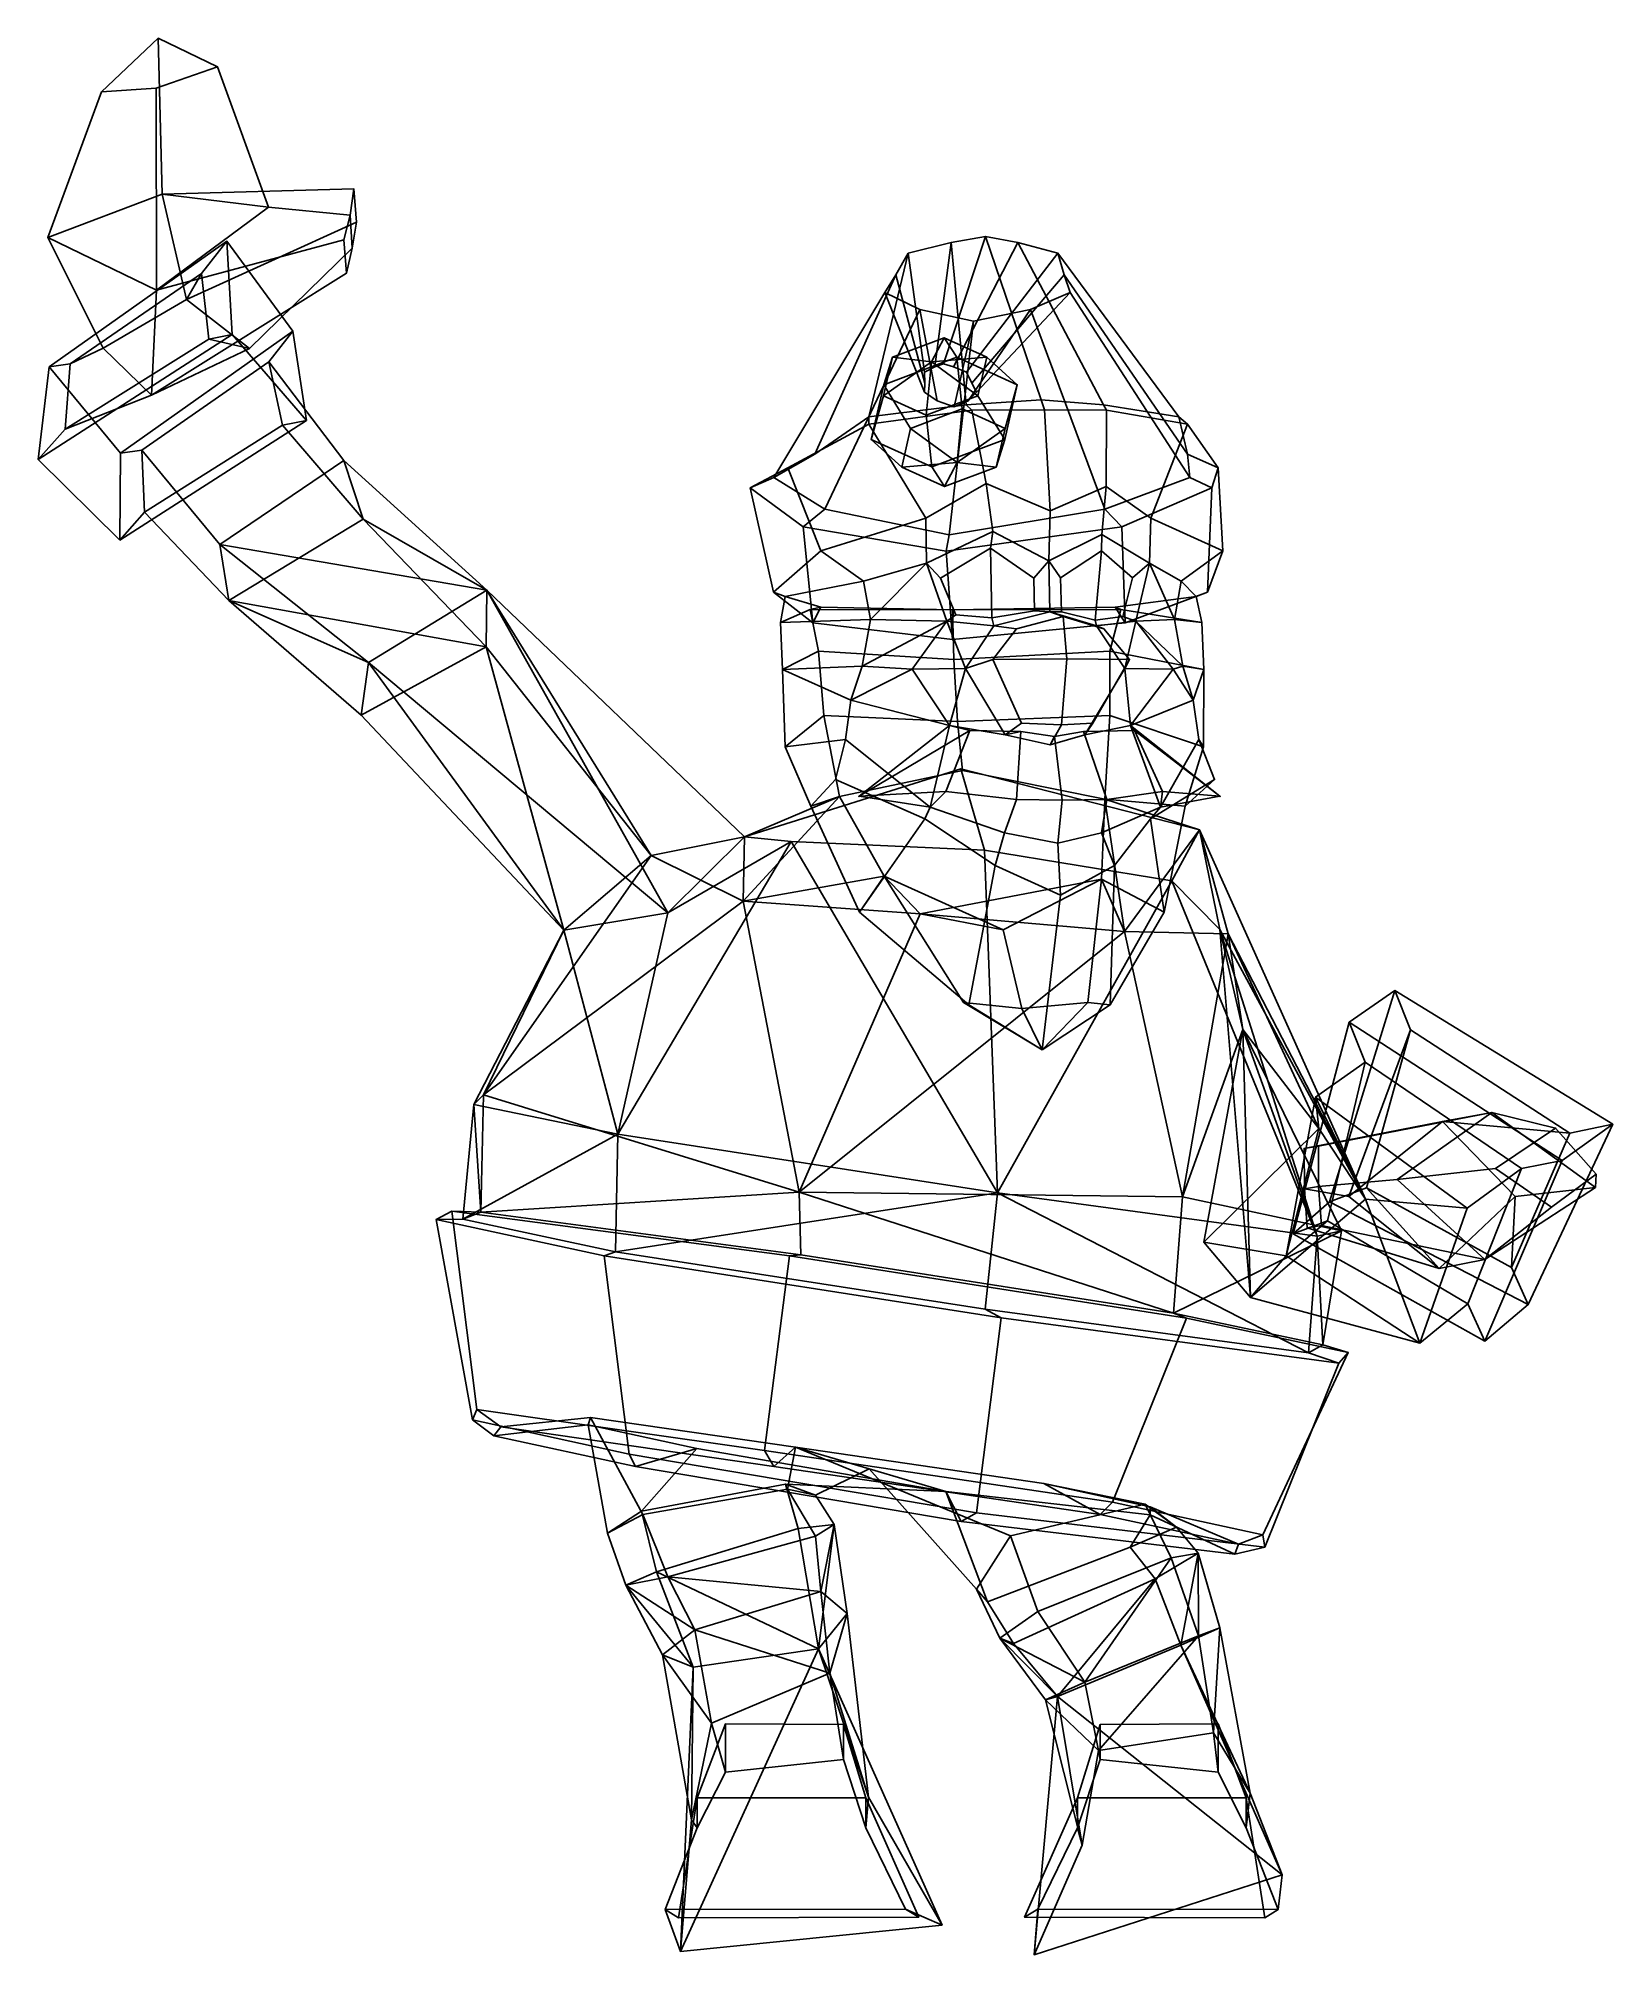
# Model space of a CAD drawing. Extents: x -263 to 177, y -163 to 372.
import ezdxf

# ---------------------------------------------------------------- set-up
doc = ezdxf.new("R2010")
doc.units = 0

msp = doc.modelspace()

# ---------------------------------------------------------------- linework, layer by layer
for p in [(-33.388672, 160.471985, 107.214066), (67.527252, 160.471985, 82.047745)]:
    msp.add_point(p)
for points in [[(-245.18425, 357.353241, 101.237091), (-229.356277, 372.354248, 101.223198), (-228.251633, 328.821533, 47.609097), (-260.25766, 316.669342, 59.750042)], [(-229.922287, 358.460968, 118.933006), (-212.74321, 364.397156, 112.312943), (-229.356277, 372.354248, 101.223198), (-245.18425, 357.353241, 101.237091)], [(-212.74321, 364.397156, 112.312943), (-198.51384, 325.145966, 76.846931), (-228.251633, 328.821533, 47.609097), (-229.356277, 372.354248, 101.223198)], [(-229.922287, 358.460968, 118.933006), (-229.836548, 302.001587, 79.295891), (-198.51384, 325.145966, 76.846931), (-212.74321, 364.397156, 112.312943)], [(-229.922287, 358.460968, 118.933006), (-245.18425, 357.353241, 101.237091), (-260.25766, 316.669342, 59.750042), (-229.836548, 302.001587, 79.295891)], [(-260.25766, 316.669342, 59.750042), (-228.251633, 328.821533, 47.609097), (-221.463547, 299.362, 21.639908), (-244.738007, 285.750641, 27.898394)], [(-174.642807, 330.26178, 72.799324), (-173.929916, 320.984955, 63.805187), (-221.463547, 299.362, 21.639908), (-228.251633, 328.821533, 47.609097)], [(-175.684143, 322.969055, 81.460823), (-174.642807, 330.26178, 72.799324), (-228.251633, 328.821533, 47.609097), (-198.51384, 325.145966, 76.846931)], [(-175.684143, 322.969055, 81.460823), (-175.093536, 313.684967, 72.438225), (-173.929916, 320.984955, 63.805187), (-174.642807, 330.26178, 72.799324)], [(-177.448853, 316.003571, 89.76796), (-175.684143, 322.969055, 81.460823), (-198.51384, 325.145966, 76.846931), (-229.836548, 302.001587, 79.295891)], [(-177.448853, 316.003571, 89.76796), (-176.745102, 306.698883, 80.744843), (-175.093536, 313.684967, 72.438225), (-175.684143, 322.969055, 81.460823)], [(-229.836548, 302.001587, 79.295891), (-260.25766, 316.669342, 59.750042), (-244.738007, 285.750641, 27.898394), (-231.238708, 272.643951, 49.65683)], [(-175.093536, 313.684967, 72.438225), (-203.835022, 285.682404, 45.667049), (-221.463547, 299.362, 21.639908), (-173.929916, 320.984955, 63.805187)], [(-9.80471, 281.397827, -11.134333), (-12.199112, 280.524445, -9.596231), (-7.645666, 315.250824, 37.093254), (1.93763, 316.97287, 35.737751)], [(-9.80471, 281.397827, -11.134333), (1.93763, 316.97287, 35.737751), (11.03523, 315.250824, 32.434631), (-6.968462, 280.524445, -10.900643)], [(17.50556, 271.301453, 98.04882), (1.93763, 316.97287, 35.737751), (-7.645666, 315.250824, 37.093254), (-3.463412, 269.942261, 95.744408)], [(17.50556, 271.301453, 98.04882), (34.937061, 269.942261, 86.168129), (11.03523, 315.250824, 32.434631), (1.93763, 316.97287, 35.737751)], [(-259.824036, 280.518188, -8.228194), (-210.159668, 315.624634, 4.630129), (-191.713943, 290.518433, -4.252376), (-239.866257, 256.363464, -18.963734)], [(-259.824036, 280.518188, -8.228194), (-253.947296, 281.389862, 1.49048), (-217.26088, 306.628967, 11.974685), (-210.159668, 315.624634, 4.630129)], [(-177.448853, 316.003571, 89.76796), (-229.836548, 302.001587, 79.295891), (-231.238708, 272.643951, 49.65683), (-176.745102, 306.698883, 80.744843)], [(-176.745102, 306.698883, 80.744843), (-231.238708, 272.643951, 49.65683), (-203.835022, 285.682404, 45.667049), (-175.093536, 313.684967, 72.438225)], [(-208.726822, 289.55307, 72.775101), (-210.159668, 315.624634, 4.630129), (-217.26088, 306.628967, 11.974685), (-215.237289, 288.234467, 62.856606)], [(-187.934174, 265.545959, 63.363029), (-191.713943, 290.518433, -4.252376), (-210.159668, 315.624634, 4.630129), (-208.726822, 289.55307, 72.775101)], [(-45.736557, 256.085602, 66.335136), (-30.612608, 266.528687, 89.619125), (-19.637625, 312.300079, 38.311394), (-23.093727, 306.222534, 35.522724)], [(-30.612608, 266.528687, 89.619125), (-3.463412, 269.942261, 95.744408), (-7.645666, 315.250824, 37.093254), (-19.637625, 312.300079, 38.311394)], [(-15.061793, 279.027924, -7.269947), (-15.009822, 275.945557, -3.961897), (-23.093727, 306.222534, 35.522724), (-19.637625, 312.300079, 38.311394)], [(-12.199112, 280.524445, -9.596231), (-15.061793, 279.027924, -7.269947), (-19.637625, 312.300079, 38.311394), (-7.645666, 315.250824, 37.093254)], [(-6.968462, 280.524445, -10.900643), (11.03523, 315.250824, 32.434631), (22.194944, 312.300079, 27.879232), (-3.348672, 279.027924, -10.190949)], [(-3.348672, 279.027924, -10.190949), (22.194944, 312.300079, 27.879232), (23.936901, 306.222534, 23.794275), (-1.841245, 275.945557, -7.24586)], [(56.030991, 266.528687, 68.012024), (22.194944, 312.300079, 27.879232), (11.03523, 315.250824, 32.434631), (34.937061, 269.942261, 86.168129)], [(58.450809, 256.085602, 40.352978), (23.936901, 306.222534, 23.794275), (22.194944, 312.300079, 27.879232), (56.030991, 266.528687, 68.012024)], [(-244.738007, 285.750641, 27.898394), (-221.463547, 299.362, 21.639908), (-217.26088, 306.628967, 11.974685), (-253.947296, 281.389862, 1.49048)], [(-203.835022, 285.682404, 45.667049), (-215.237289, 288.234467, 62.856606), (-217.26088, 306.628967, 11.974685), (-221.463547, 299.362, 21.639908)], [(-57.212605, 249.614624, 46.228851), (-45.736557, 256.085602, 66.335136), (-23.093727, 306.222534, 35.522724), (-26.16456, 301.320129, 33.343838)], [(-15.009822, 275.945557, -3.961897), (-15.047137, 273.459198, -1.273722), (-26.16456, 301.320129, 33.343838), (-23.093727, 306.222534, 35.522724)], [(-1.841245, 275.945557, -7.24586), (23.936901, 306.222534, 23.794275), (25.62504, 301.320129, 20.4286), (-0.546049, 273.459198, -4.889985)], [(59.142006, 249.614624, 17.21244), (25.62504, 301.320129, 20.4286), (23.936901, 306.222534, 23.794275), (58.450809, 256.085602, 40.352978)], [(-42.972145, 240.71524, 22.380215), (-57.212605, 249.614624, 46.228851), (-26.16456, 301.320129, 33.343838), (-16.441193, 296.527893, 28.040541)], [(-15.047137, 273.459198, -1.273722), (-11.520561, 271.028748, 0.4655), (-16.441193, 296.527893, 28.040541), (-26.16456, 301.320129, 33.343838)], [(-0.546049, 273.459198, -4.889985), (25.62504, 301.320129, 20.4286), (14.550047, 296.527893, 20.311979), (-2.843014, 271.028748, -1.698496)], [(35.370777, 240.71524, 2.843125), (14.550047, 296.527893, 20.311979), (25.62504, 301.320129, 20.4286), (59.142006, 249.614624, 17.21244)], [(-8.19264, 233.560791, -4.999901), (-42.972145, 240.71524, 22.380215), (-16.441193, 296.527893, 28.040541), (-1.400862, 293.299438, 22.350573)], [(-11.520561, 271.028748, 0.4655), (-6.767602, 269.391357, 1.04437), (-1.400862, 293.299438, 22.350573), (-16.441193, 296.527893, 28.040541)], [(-8.19264, 233.560791, -4.999901), (-1.400862, 293.299438, 22.350573), (14.550047, 296.527893, 20.311979), (35.370777, 240.71524, 2.843125)], [(-2.843014, 271.028748, -1.698496), (14.550047, 296.527893, 20.311979), (-1.400862, 293.299438, 22.350573), (-6.767602, 269.391357, 1.04437)], [(-240.136871, 232.049438, 38.926941), (-187.934174, 265.545959, 63.363029), (-208.726822, 289.55307, 72.775101), (-262.884613, 254.667297, 50.701054)], [(-262.884613, 254.667297, 50.701054), (-208.726822, 289.55307, 72.775101), (-215.237289, 288.234467, 62.856606), (-255.379745, 263.139465, 45.42609)], [(-239.866257, 256.363464, -18.963734), (-191.713943, 290.518433, -4.252376), (-198.448593, 281.940216, 2.825838), (-233.924896, 257.220764, -9.080538)], [(-187.934174, 265.545959, 63.363029), (-194.582413, 264.177185, 53.288216), (-198.448593, 281.940216, 2.825838), (-191.713943, 290.518433, -4.252376)], [(-231.238708, 272.643951, 49.65683), (-255.379745, 263.139465, 45.42609), (-215.237289, 288.234467, 62.856606), (-203.835022, 285.682404, 45.667049)], [(-231.238708, 272.643951, 49.65683), (-244.738007, 285.750641, 27.898394), (-253.947296, 281.389862, 1.49048), (-255.379745, 263.139465, 45.42609)], [(-6.062816, 283.208405, 3.829252), (-9.637711, 288.676086, -10.505943), (-24.083614, 283.254547, -12.191039), (-26.492426, 275.541229, 1.446181)], [(-9.637711, 288.676086, -10.505943), (-13.175321, 281.958191, -24.691628), (-24.083614, 283.254547, -12.191039)], [(-9.637711, 288.676086, -10.505943), (2.3254, 283.254547, -18.776886), (-13.175321, 281.958191, -24.691628)], [(-6.062816, 283.208405, 3.829252), (10.855554, 275.541199, -7.867606), (2.3254, 283.254547, -18.776886), (-9.637711, 288.676086, -10.505943)], [(-262.884613, 254.667297, 50.701054), (-255.379745, 263.139465, 45.42609), (-253.947296, 281.389862, 1.49048), (-259.824036, 280.518188, -8.228194)], [(-240.136871, 232.049438, 38.926941), (-262.884613, 254.667297, 50.701054), (-259.824036, 280.518188, -8.228194), (-239.866257, 256.363464, -18.963734)], [(-233.924896, 257.220764, -9.080538), (-198.448593, 281.940216, 2.825838), (-177.429367, 254.35498, -7.396336), (-212.088821, 230.862305, -20.609091)], [(-177.429367, 254.35498, -7.396336), (-198.448593, 281.940216, 2.825838), (-194.582413, 264.177185, 53.288216), (-172.05658, 237.940704, 42.853119)], [(-26.492426, 275.541229, 1.446181), (-24.083614, 283.254547, -12.191039), (-26.566439, 272.411499, -22.14707), (-30.003683, 260.206757, -12.633827)], [(-24.083614, 283.254547, -12.191039), (-13.175321, 281.958191, -24.691628), (-26.566439, 272.411499, -22.14707)], [(-13.175321, 281.958191, -24.691628), (-14.603369, 266.989899, -30.418045), (-26.566439, 272.411499, -22.14707)], [(-6.062816, 283.208405, 3.829252), (-26.492426, 275.541229, 1.446181), (-18.99066, 263.336517, 8.231518), (-4.544756, 268.758057, 9.916615)], [(-13.175321, 281.958191, -24.691628), (-0.157424, 272.411469, -28.732916), (-14.603369, 266.989899, -30.418045)], [(2.3254, 283.254547, -18.776886), (-0.157424, 272.411469, -28.732916), (-13.175321, 281.958191, -24.691628)], [(-6.062816, 283.208405, 3.829252), (-4.544756, 268.758057, 9.916615), (7.418353, 263.336517, 1.645673), (10.855554, 275.541199, -7.867606)], [(10.855554, 275.541199, -7.867606), (7.344296, 260.206726, -21.947615), (-0.157424, 272.411469, -28.732916), (2.3254, 283.254547, -18.776886)], [(-26.492426, 275.541229, 1.446181), (-30.003683, 260.206757, -12.633827), (-21.473484, 252.493469, -1.724514), (-18.99066, 263.336517, 8.231518)], [(10.855554, 275.541199, -7.867606), (7.418353, 263.336517, 1.645673), (4.935529, 252.493469, -8.310359), (7.344296, 260.206726, -21.947615)], [(-1.835022, 268.387634, 100.667923), (-3.463412, 269.942261, 95.744408), (-30.612608, 266.528687, 89.619125), (-30.622978, 264.515717, 94.711891)], [(2.174851, 247.90094, 107.007133), (-1.835022, 268.387634, 100.667923), (-30.622978, 264.515717, 94.711891), (-14.70822, 238.192017, 101.053299)], [(-26.566439, 272.411499, -22.14707), (-14.603369, 266.989899, -30.418045), (-13.085315, 252.539551, -24.330704), (-30.003683, 260.206757, -12.633827)], [(-4.544756, 268.758057, 9.916615), (-18.99066, 263.336517, 8.231518), (-5.972802, 253.789825, 4.190244)], [(-0.157424, 272.411469, -28.732916), (7.344296, 260.206726, -21.947615), (-13.085315, 252.539551, -24.330704), (-14.603369, 266.989899, -30.418045)], [(-4.544756, 268.758057, 9.916615), (-5.972802, 253.789825, 4.190244), (7.418353, 263.336517, 1.645673)], [(18.478662, 268.495728, 101.95092), (17.50556, 271.301453, 98.04882), (-3.463412, 269.942261, 95.744408), (-1.835022, 268.387634, 100.667923)], [(20.003149, 240.239014, 108.064049), (18.478662, 268.495728, 101.95092), (-1.835022, 268.387634, 100.667923), (2.174851, 247.90094, 107.007133)], [(18.478662, 268.495728, 101.95092), (35.811218, 268.387634, 91.279732), (34.937061, 269.942261, 86.168129), (17.50556, 271.301453, 98.04882)], [(20.003149, 240.239014, 108.064049), (35.683125, 247.114105, 98.837784), (35.811218, 268.387634, 91.279732), (18.478662, 268.495728, 101.95092)], [(35.811218, 268.387634, 91.279732), (58.431492, 264.515717, 72.503571), (56.030991, 266.528687, 68.012024), (34.937061, 269.942261, 86.168129)], [(35.683125, 247.114105, 98.837784), (48.204086, 238.192017, 85.364296), (58.431492, 264.515717, 72.503571), (35.811218, 268.387634, 91.279732)], [(-240.136871, 232.049438, 38.926941), (-233.180939, 239.894592, 34.055458), (-194.582413, 264.177185, 53.288216), (-187.934174, 265.545959, 63.363029)], [(-172.05658, 237.940704, 42.853119), (-194.582413, 264.177185, 53.288216), (-233.180939, 239.894592, 34.055458), (-209.610489, 215.213501, 21.982208)], [(-30.622978, 264.515717, 94.711891), (-30.612608, 266.528687, 89.619125), (-45.736557, 256.085602, 66.335136), (-53.314514, 252.264313, 70.244354)], [(-14.70822, 238.192017, 101.053299), (-30.622978, 264.515717, 94.711891), (-53.314514, 252.264313, 70.244354), (-44.120785, 229.107056, 90.385254)], [(-18.99066, 263.336517, 8.231518), (-21.473484, 252.493469, -1.724514), (-5.972802, 253.789825, 4.190244)], [(7.418353, 263.336517, 1.645673), (-5.972802, 253.789825, 4.190244), (4.935529, 252.493469, -8.310359)], [(48.204086, 238.192017, 85.364296), (68.317131, 229.107056, 62.345581), (66.977005, 252.264313, 40.246159), (58.431492, 264.515717, 72.503571)], [(58.431492, 264.515717, 72.503571), (66.977005, 252.264313, 40.246159), (58.450809, 256.085602, 40.352978), (56.030991, 266.528687, 68.012024)], [(-240.136871, 232.049438, 38.926941), (-239.866257, 256.363464, -18.963734), (-233.924896, 257.220764, -9.080538), (-233.180939, 239.894592, 34.055458)], [(-209.610489, 215.213501, 21.982208), (-233.180939, 239.894592, 34.055458), (-233.924896, 257.220764, -9.080538), (-212.088821, 230.862305, -20.609091)], [(-21.473484, 252.493469, -1.724514), (-30.003683, 260.206757, -12.633827), (-13.085315, 252.539551, -24.330704), (-9.510414, 247.071869, -9.995489)], [(4.935529, 252.493469, -8.310359), (-9.510414, 247.071869, -9.995489), (-13.085315, 252.539551, -24.330704), (7.344296, 260.206726, -21.947615)], [(-212.088821, 230.862305, -20.609091), (-177.429367, 254.35498, -7.396336), (-137.484528, 218.071228, -3.702628)], [(-172.05658, 237.940704, 42.853119), (-137.484528, 218.071228, -3.702628), (-177.429367, 254.35498, -7.396336)], [(-53.314514, 252.264313, 70.244354), (-45.736557, 256.085602, 66.335136), (-57.212605, 249.614624, 46.228851), (-63.820919, 246.690796, 46.817715)], [(-44.120785, 229.107056, 90.385254), (-53.314514, 252.264313, 70.244354), (-63.820919, 246.690796, 46.817715), (-57.280453, 217.551575, 56.516396)], [(-5.972802, 253.789825, 4.190244), (-21.473484, 252.493469, -1.724514), (-9.510414, 247.071869, -9.995489)], [(-5.972802, 253.789825, 4.190244), (-9.510414, 247.071869, -9.995489), (4.935529, 252.493469, -8.310359)], [(66.977005, 252.264313, 40.246159), (65.253006, 246.690796, 14.629371), (59.142006, 249.614624, 17.21244), (58.450809, 256.085602, 40.352978)], [(68.317131, 229.107056, 62.345581), (64.032494, 217.551575, 26.263481), (65.253006, 246.690796, 14.629371), (66.977005, 252.264313, 40.246159)], [(-63.820919, 246.690796, 46.817715), (-57.212605, 249.614624, 46.228851), (-42.972145, 240.71524, 22.380215), (-49.00988, 235.830505, 21.018049)], [(-57.280453, 217.551575, 56.516396), (-63.820919, 246.690796, 46.817715), (-49.00988, 235.830505, 21.018049), (-46.308605, 209.009125, 28.149864)], [(2.174851, 247.90094, 107.007133), (-14.70822, 238.192017, 101.053299), (-14.503233, 225.609436, 100.665596), (4.056001, 234.45285, 108.067436)], [(20.003149, 240.239014, 108.064049), (2.174851, 247.90094, 107.007133), (4.056001, 234.45285, 108.067436), (19.646332, 226.255371, 106.633232)], [(20.003149, 240.239014, 108.064049), (19.646332, 226.255371, 106.633232), (34.485229, 233.649536, 100.517334), (35.683125, 247.114105, 98.837784)], [(35.683125, 247.114105, 98.837784), (34.485229, 233.649536, 100.517334), (47.841045, 225.609436, 85.11824), (48.204086, 238.192017, 85.364296)], [(65.253006, 246.690796, 14.629371), (40.061897, 235.830505, -1.194594), (35.370777, 240.71524, 2.843125), (59.142006, 249.614624, 17.21244)], [(64.032494, 217.551575, 26.263481), (41.02573, 209.009125, 6.370504), (40.061897, 235.830505, -1.194594), (65.253006, 246.690796, 14.629371)], [(-209.610489, 215.213501, 21.982208), (-137.668274, 202.280579, 41.355206), (-172.05658, 237.940704, 42.853119)], [(-172.05658, 237.940704, 42.853119), (-137.668274, 202.280579, 41.355206), (-137.484528, 218.071228, -3.702628)], [(-49.00988, 235.830505, 21.018049), (-42.972145, 240.71524, 22.380215), (-8.19264, 233.560791, -4.999901), (-9.069425, 229.015076, -8.515769)], [(-46.308605, 209.009125, 28.149864), (-49.00988, 235.830505, 21.018049), (-9.069425, 229.015076, -8.515769), (-7.286927, 204.2901, -1.368023)], [(-32.148041, 220.572968, 88.118111), (-14.503233, 225.609436, 100.665596), (-14.70822, 238.192017, 101.053299), (-44.120785, 229.107056, 90.385254)], [(40.061897, 235.830505, -1.194594), (-9.069425, 229.015076, -8.515769), (-8.19264, 233.560791, -4.999901), (35.370777, 240.71524, 2.843125)], [(41.02573, 209.009125, 6.370504), (-7.286927, 204.2901, -1.368023), (-9.069425, 229.015076, -8.515769), (40.061897, 235.830505, -1.194594)], [(56.681808, 220.572968, 65.965797), (68.317131, 229.107056, 62.345581), (48.204086, 238.192017, 85.364296), (47.841045, 225.609436, 85.11824)], [(-212.088821, 230.862305, -20.609091), (-137.484528, 218.071228, -3.702628), (-170.575882, 197.851807, -13.64626)], [(-209.610489, 215.213501, 21.982208), (-212.088821, 230.862305, -20.609091), (-170.575882, 197.851807, -13.64626)], [(3.318318, 229.815613, 106.179115), (4.056001, 234.45285, 108.067436), (-14.503233, 225.609436, 100.665596), (-10.636322, 221.433167, 99.554977)], [(3.318318, 229.815613, 106.179115), (15.501484, 221.445984, 104.828766), (19.646332, 226.255371, 106.633232), (4.056001, 234.45285, 108.067436)], [(34.433105, 229.120178, 98.213531), (34.485229, 233.649536, 100.517334), (19.646332, 226.255371, 106.633232), (22.94179, 221.565491, 103.158974)], [(34.433105, 229.120178, 98.213531), (43.06863, 221.549164, 83.581749), (47.841045, 225.609436, 85.11824), (34.485229, 233.649536, 100.517334)], [(-44.120785, 229.107056, 90.385254), (-57.280453, 217.551575, 56.516396), (-54.058456, 216.361298, 55.775429), (-32.148041, 220.572968, 88.118111)], [(-30.156462, 209.940918, 87.951332), (-14.503233, 225.609436, 100.665596), (-32.148041, 220.572968, 88.118111)], [(-8.807247, 209.408081, 103.130615), (-14.503233, 225.609436, 100.665596), (-30.156462, 209.940918, 87.951332)], [(-6.29701, 211.247375, 101.469955), (-10.636322, 221.433167, 99.554977), (-14.503233, 225.609436, 100.665596), (-8.807247, 209.408081, 103.130615)], [(3.754848, 210.319946, 104.212753), (3.318318, 229.815613, 106.179115), (-10.636322, 221.433167, 99.554977), (-6.29701, 211.247375, 101.469955)], [(15.501484, 221.445984, 104.828766), (3.318318, 229.815613, 106.179115), (3.754848, 210.319946, 104.212753), (15.708835, 212.329895, 105.660233)], [(15.708835, 212.329895, 105.660233), (19.962803, 212.086945, 107.902267), (19.646332, 226.255371, 106.633232), (15.501484, 221.445984, 104.828766)], [(23.197191, 212.062347, 104.183121), (22.94179, 221.565491, 103.158974), (19.646332, 226.255371, 106.633232), (19.962803, 212.086945, 107.902267)], [(22.94179, 221.565491, 103.158974), (23.197191, 212.062347, 104.183121), (32.615253, 209.706665, 96.366936), (34.433105, 229.120178, 98.213531)], [(32.615253, 209.706665, 96.366936), (40.371902, 210.693939, 87.951904), (43.06863, 221.549164, 83.581749), (34.433105, 229.120178, 98.213531)], [(40.371902, 210.693939, 87.951904), (43.969513, 209.408081, 89.969193), (47.841045, 225.609436, 85.11824), (43.06863, 221.549164, 83.581749)], [(43.969513, 209.408081, 89.969193), (54.845127, 209.940918, 66.753716), (47.841045, 225.609436, 85.11824)], [(54.845127, 209.940918, 66.753716), (56.681808, 220.572968, 65.965797), (47.841045, 225.609436, 85.11824)], [(68.317131, 229.107056, 62.345581), (56.681808, 220.572968, 65.965797), (60.839859, 216.361298, 27.122187), (64.032494, 217.551575, 26.263481)], [(-32.148041, 220.572968, 88.118111), (-54.058456, 216.361298, 55.775429), (-55.322014, 209.074249, 56.925995), (-30.156462, 209.940918, 87.951332)], [(56.681808, 220.572968, 65.965797), (54.845127, 209.940918, 66.753716), (62.495705, 209.074249, 27.544712), (60.839859, 216.361298, 27.122187)], [(-209.610489, 215.213501, 21.982208), (-172.578049, 183.155792, 24.51845), (-137.668274, 202.280579, 41.355206)], [(-209.610489, 215.213501, 21.982208), (-170.575882, 197.851807, -13.64626), (-172.578049, 183.155792, 24.51845)], [(-86.838921, 127.860596, -38.132259), (-170.575882, 197.851807, -13.64626), (-137.484528, 218.071228, -3.702628)], [(-91.53688, 143.895203, 33.790123), (-137.484528, 218.071228, -3.702628), (-137.668274, 202.280579, 41.355206)], [(-91.53688, 143.895203, 33.790123), (-65.452103, 149.16333, 0.649219), (-137.484528, 218.071228, -3.702628)], [(-86.838921, 127.860596, -38.132259), (-137.484528, 218.071228, -3.702628), (-65.452103, 149.16333, 0.649219)], [(-57.280453, 217.551575, 56.516396), (-46.308605, 209.009125, 28.149864), (-44.093643, 213.319763, 26.343906), (-54.058456, 216.361298, 55.775429)], [(-55.322014, 209.074249, 56.925995), (-54.058456, 216.361298, 55.775429), (-44.093643, 213.319763, 26.343906), (-47.024086, 212.712036, 24.149418)], [(64.032494, 217.551575, 26.263481), (60.839859, 216.361298, 27.122187), (38.222134, 213.319763, 5.816069), (41.02573, 209.009125, 6.370504)], [(62.495705, 209.074249, 27.544712), (39.778984, 212.712036, 2.502543), (38.222134, 213.319763, 5.816069), (60.839859, 216.361298, 27.122187)], [(-54.811459, 195.883362, 59.06332), (-55.322014, 209.074249, 56.925995), (-47.024086, 212.712036, 24.149418), (-44.715935, 201.012878, 22.061478)], [(-30.156462, 209.940918, 87.951332), (-55.322014, 209.074249, 56.925995), (-54.811459, 195.883362, 59.06332), (-32.557827, 196.841553, 88.413231)], [(-47.024086, 212.712036, 24.149418), (-44.093643, 213.319763, 26.343906), (-7.070226, 212.601685, -0.499056), (-7.270838, 212.616791, -1.303502)], [(-44.715935, 201.012878, 22.061478), (-47.024086, 212.712036, 24.149418), (-7.270838, 212.616791, -1.303502), (-6.913044, 198.742645, 0.131241)], [(-46.308605, 209.009125, 28.149864), (-7.286927, 204.2901, -1.368023), (-7.070226, 212.601685, -0.499056), (-44.093643, 213.319763, 26.343906)], [(-32.557827, 196.841553, 88.413231), (-8.807247, 209.408081, 103.130615), (-30.156462, 209.940918, 87.951332)], [(-18.541981, 196.057251, 108.851311), (-8.807247, 209.408081, 103.130615), (-32.557827, 196.841553, 88.413231)], [(-18.541981, 196.057251, 108.851311), (-3.610833, 196.214844, 108.254929), (-8.807247, 209.408081, 103.130615)], [(3.754848, 210.319946, 104.212753), (-6.29701, 211.247375, 101.469955), (-8.807247, 209.408081, 103.130615), (4.318824, 208.135986, 106.338333)], [(-3.610833, 196.214844, 108.254929), (4.318824, 208.135986, 106.338333), (-8.807247, 209.408081, 103.130615)], [(41.02573, 209.009125, 6.370504), (38.222134, 213.319763, 5.816069), (-7.070226, 212.601685, -0.499056), (-7.286927, 204.2901, -1.368023)], [(39.778984, 212.712036, 2.502543), (-7.270838, 212.616791, -1.303502), (-7.070226, 212.601685, -0.499056), (38.222134, 213.319763, 5.816069)], [(36.760708, 201.012878, 1.742903), (-6.913044, 198.742645, 0.131241), (-7.270838, 212.616791, -1.303502), (39.778984, 212.712036, 2.502543)], [(3.754848, 210.319946, 104.212753), (4.318824, 208.135986, 106.338333), (19.962803, 212.086945, 107.902267), (15.708835, 212.329895, 105.660233)], [(24.699671, 198.909546, 125.829079), (23.696342, 210.720703, 121.805771), (10.598842, 207.281555, 121.452744), (4.025403, 198.718872, 124.338356)], [(23.696342, 210.720703, 121.805771), (19.962803, 212.086945, 107.902267), (4.318824, 208.135986, 106.338333), (10.598842, 207.281555, 121.452744)], [(23.696342, 210.720703, 121.805771), (35.094391, 207.281555, 115.34407), (33.04055, 208.135986, 99.175735), (19.962803, 212.086945, 107.902267)], [(32.615253, 209.706665, 96.366936), (23.197191, 212.062347, 104.183121), (19.962803, 212.086945, 107.902267), (33.04055, 208.135986, 99.175735)], [(24.699671, 198.909546, 125.829079), (42.253048, 198.718872, 114.805176), (35.094391, 207.281555, 115.34407), (23.696342, 210.720703, 121.805771)], [(32.615253, 209.706665, 96.366936), (33.04055, 208.135986, 99.175735), (43.969513, 209.408081, 89.969193), (40.371902, 210.693939, 87.951904)], [(40.94162, 196.214844, 97.144478), (43.969513, 209.408081, 89.969193), (33.04055, 208.135986, 99.175735)], [(63.048534, 195.883362, 29.671499), (36.760708, 201.012878, 1.742903), (39.778984, 212.712036, 2.502543), (62.495705, 209.074249, 27.544712)], [(54.404396, 196.057251, 90.660004), (43.969513, 209.408081, 89.969193), (40.94162, 196.214844, 97.144478)], [(57.18219, 196.841553, 66.033943), (54.845127, 209.940918, 66.753716), (43.969513, 209.408081, 89.969193)], [(54.404396, 196.057251, 90.660004), (57.18219, 196.841553, 66.033943), (43.969513, 209.408081, 89.969193)], [(54.845127, 209.940918, 66.753716), (57.18219, 196.841553, 66.033943), (63.048534, 195.883362, 29.671499), (62.495705, 209.074249, 27.544712)], [(4.025403, 198.718872, 124.338356), (10.598842, 207.281555, 121.452744), (4.318824, 208.135986, 106.338333), (-3.610833, 196.214844, 108.254929)], [(42.253048, 198.718872, 114.805176), (40.94162, 196.214844, 97.144478), (33.04055, 208.135986, 99.175735), (35.094391, 207.281555, 115.34407)], [(-172.578049, 183.155792, 24.51845), (-115.949776, 123.028656, -6.063503), (-137.668274, 202.280579, 41.355206)], [(-115.949776, 123.028656, -6.063503), (-91.53688, 143.895203, 33.790123), (-137.668274, 202.280579, 41.355206)], [(-54.05106, 174.331024, 60.309132), (-54.811459, 195.883362, 59.06332), (-44.715935, 201.012878, 22.061478), (-43.236362, 183.029297, 24.718382)], [(-43.236362, 183.029297, 24.718382), (-44.715935, 201.012878, 22.061478), (-6.913044, 198.742645, 0.131241), (-5.834979, 181.388794, 4.454241)], [(36.701958, 183.029297, 4.783432), (-5.834979, 181.388794, 4.454241), (-6.913044, 198.742645, 0.131241), (36.760708, 201.012878, 1.742903)], [(12.005591, 180.964172, 117.390015), (4.025403, 198.718872, 124.338356), (-3.610833, 196.214844, 108.254929), (7.485764, 177.627441, 105.25808)], [(23.240816, 180.449982, 119.979134), (24.699671, 198.909546, 125.829079), (4.025403, 198.718872, 124.338356), (12.005591, 180.964172, 117.390015)], [(23.240816, 180.449982, 119.979134), (31.944687, 180.964172, 112.417625), (42.253048, 198.718872, 114.805176), (24.699671, 198.909546, 125.829079)], [(31.944687, 180.964172, 112.417625), (29.737213, 177.627441, 99.70903), (40.94162, 196.214844, 97.144478), (42.253048, 198.718872, 114.805176)], [(62.962158, 174.331024, 31.128479), (36.701958, 183.029297, 4.783432), (36.760708, 201.012878, 1.742903), (63.048534, 195.883362, 29.671499)], [(-172.578049, 183.155792, 24.51845), (-170.575882, 197.851807, -13.64626), (-115.949776, 123.028656, -6.063503)], [(-115.949776, 123.028656, -6.063503), (-170.575882, 197.851807, -13.64626), (-86.838921, 127.860596, -38.132259)], [(-32.557827, 196.841553, 88.413231), (-54.811459, 195.883362, 59.06332), (-35.664295, 187.317444, 88.627792)], [(-37.175388, 176.387787, 89.204536), (-35.664295, 187.317444, 88.627792), (-54.811459, 195.883362, 59.06332), (-54.05106, 174.331024, 60.309132)], [(-35.664295, 187.317444, 88.627792), (-18.541981, 196.057251, 108.851311), (-32.557827, 196.841553, 88.413231)], [(-8.13597, 180.239563, 103.066124), (-18.541981, 196.057251, 108.851311), (-35.664295, 187.317444, 88.627792)], [(-8.13597, 180.239563, 103.066124), (-3.610833, 196.214844, 108.254929), (-18.541981, 196.057251, 108.851311)], [(7.485764, 177.627441, 105.25808), (-3.610833, 196.214844, 108.254929), (-8.13597, 180.239563, 103.066124)], [(29.737213, 177.627441, 99.70903), (42.500431, 180.239563, 90.438461), (40.94162, 196.214844, 97.144478)], [(42.500431, 180.239563, 90.438461), (54.404396, 196.057251, 90.660004), (40.94162, 196.214844, 97.144478)], [(42.500431, 180.239563, 90.438461), (60.025646, 187.317444, 64.764717), (54.404396, 196.057251, 90.660004)], [(60.025646, 187.317444, 64.764717), (57.18219, 196.841553, 66.033943), (54.404396, 196.057251, 90.660004)], [(57.18219, 196.841553, 66.033943), (60.025646, 187.317444, 64.764717), (63.048534, 195.883362, 29.671499)], [(61.630608, 176.387787, 64.564384), (62.962158, 174.331024, 31.128479), (63.048534, 195.883362, 29.671499), (60.025646, 187.317444, 64.764717)], [(-46.91069, 157.725128, 62.787334), (-54.05106, 174.331024, 60.309132), (-43.236362, 183.029297, 24.718382), (-38.836411, 160.453186, 37.628212)], [(-38.836411, 160.453186, 37.628212), (-43.236362, 183.029297, 24.718382), (-5.834979, 181.388794, 4.454241), (-4.471087, 167.683777, 9.075406)], [(-37.175388, 176.387787, 89.204536), (-13.498384, 157.422455, 110.93882), (-8.13597, 180.239563, 103.066124), (-35.664295, 187.317444, 88.627792)], [(35.339905, 159.673553, 25.683788), (-4.471087, 167.683777, 9.075406), (-5.834979, 181.388794, 4.454241), (36.701958, 183.029297, 4.783432)], [(57.821556, 157.725128, 36.669296), (35.339905, 159.673553, 25.683788), (36.701958, 183.029297, 4.783432), (62.962158, 174.331024, 31.128479)], [(61.630608, 176.387787, 64.564384), (60.025646, 187.317444, 64.764717), (42.500431, 180.239563, 90.438461), (50.931595, 157.422455, 94.871323)], [(-2.452003, 178.838501, 116.079681), (-8.13597, 180.239563, 103.066124), (-33.388672, 160.471985, 107.214066)], [(-33.388672, 160.471985, 107.214066), (-8.13597, 180.239563, 103.066124), (-13.498384, 157.422455, 110.93882)], [(-9.121977, 161.793121, 120.234901), (-2.452003, 178.838501, 116.079681), (-33.388672, 160.471985, 107.214066)], [(11.837049, 178.576385, 112.637367), (-2.452003, 178.838501, 116.079681), (-9.121977, 161.793121, 120.234901), (10.648426, 159.613922, 124.240738)], [(-2.452003, 178.838501, 116.079681), (11.837049, 178.576385, 112.637367), (7.485764, 177.627441, 105.25808), (-8.13597, 180.239563, 103.066124)], [(23.240816, 180.449982, 119.979134), (12.005591, 180.964172, 117.390015), (7.485764, 177.627441, 105.25808), (20.04476, 174.848358, 108.230911)], [(21.264292, 177.166199, 113.121185), (20.04476, 174.848358, 108.230911), (7.485764, 177.627441, 105.25808), (11.837049, 178.576385, 112.637367)], [(10.648426, 159.613922, 124.240738), (23.418879, 159.411377, 121.760994), (21.264292, 177.166199, 113.121185), (11.837049, 178.576385, 112.637367)], [(23.240816, 180.449982, 119.979134), (20.04476, 174.848358, 108.230911), (29.737213, 177.627441, 99.70903), (31.944687, 180.964172, 112.417625)], [(21.264292, 177.166199, 113.121185), (29.360447, 178.576385, 108.267395), (29.737213, 177.627441, 99.70903), (20.04476, 174.848358, 108.230911)], [(35.858322, 159.613922, 117.953911), (29.360447, 178.576385, 108.267395), (21.264292, 177.166199, 113.121185), (23.418879, 159.411377, 121.760994)], [(43.592648, 178.838501, 104.597107), (42.500431, 180.239563, 90.438461), (29.737213, 177.627441, 99.70903), (29.360447, 178.576385, 108.267395)], [(29.360447, 178.576385, 108.267395), (35.858322, 159.613922, 117.953911), (51.432693, 161.793121, 105.133827), (43.592648, 178.838501, 104.597107)], [(43.592648, 178.838501, 104.597107), (67.527252, 160.471985, 82.047745), (42.500431, 180.239563, 90.438461)], [(67.527252, 160.471985, 82.047745), (50.931595, 157.422455, 94.871323), (42.500431, 180.239563, 90.438461)], [(51.432693, 161.793121, 105.133827), (67.527252, 160.471985, 82.047745), (43.592648, 178.838501, 104.597107)], [(-46.91069, 157.725128, 62.787334), (-40.017063, 165.134155, 93.196762), (-37.175388, 176.387787, 89.204536), (-54.05106, 174.331024, 60.309132)], [(-37.175388, 176.387787, 89.204536), (-40.017063, 165.134155, 93.196762), (-15.014848, 154.18811, 102.034477), (-13.498384, 157.422455, 110.93882)], [(61.630608, 176.387787, 64.564384), (50.931595, 157.422455, 94.871323), (48.089394, 154.18811, 86.297592), (66.014107, 165.134155, 66.754799)], [(57.821556, 157.725128, 36.669296), (62.962158, 174.331024, 31.128479), (61.630608, 176.387787, 64.564384), (66.014107, 165.134155, 66.754799)], [(-4.925679, 168.128601, 4.765679), (1.723915, 145.380798, -45.895279), (-52.414375, 147.86496, -46.415192), (-65.452103, 149.16333, 0.649219)], [(-4.925679, 168.128601, 4.765679), (-65.452103, 149.16333, 0.649219), (-38.836411, 160.453186, 37.628212), (-4.471087, 167.683777, 9.075406)], [(-4.925679, 168.128601, 4.765679), (61.809792, 151.094055, 3.644404), (54.06768, 136.838257, -26.567135), (1.723915, 145.380798, -45.895279)], [(-4.471087, 167.683777, 9.075406), (35.339905, 159.673553, 25.683788), (61.809792, 151.094055, 3.644404), (-4.925679, 168.128601, 4.765679)], [(-15.014848, 154.18811, 102.034477), (-40.017063, 165.134155, 93.196762), (-46.91069, 157.725128, 62.787334), (-33.251938, 128.100037, 75.908051)], [(-13.498384, 157.422455, 110.93882), (-9.121977, 161.793121, 120.234901), (-33.388672, 160.471985, 107.214066)], [(10.648426, 159.613922, 124.240738), (-9.121977, 161.793121, 120.234901), (-13.498384, 157.422455, 110.93882), (7.282857, 150.301056, 114.884438)], [(35.858322, 159.613922, 117.953911), (34.436478, 150.301056, 108.112892), (50.931595, 157.422455, 94.871323), (51.432693, 161.793121, 105.133827)], [(48.089394, 154.18811, 86.297592), (51.92313, 128.100037, 54.667168), (57.821556, 157.725128, 36.669296), (66.014107, 165.134155, 66.754799)], [(50.931595, 157.422455, 94.871323), (67.527252, 160.471985, 82.047745), (51.432693, 161.793121, 105.133827)], [(-65.452103, 149.16333, 0.649219), (-65.833809, 131.136444, 53.29372), (-38.836411, 160.453186, 37.628212)], [(-65.833809, 131.136444, 53.29372), (-26.325548, 138.197571, 65.730049), (-38.836411, 160.453186, 37.628212)], [(-33.251938, 128.100037, 75.908051), (-46.91069, 157.725128, 62.787334), (-38.836411, 160.453186, 37.628212), (-26.325548, 138.197571, 65.730049)], [(4.693735, 141.152405, 117.653847), (7.282857, 150.301056, 114.884438), (-13.498384, 157.422455, 110.93882), (-15.014848, 154.18811, 102.034477)], [(23.418879, 159.411377, 121.760994), (10.648426, 159.613922, 124.240738), (7.282857, 150.301056, 114.884438), (22.184568, 147.341919, 116.811455)], [(23.418879, 159.411377, 121.760994), (22.184568, 147.341919, 116.811455), (34.436478, 150.301056, 108.112892), (35.858322, 159.613922, 117.953911)], [(51.92313, 128.100037, 54.667168), (34.372173, 137.309448, 52.123402), (35.339905, 159.673553, 25.683788), (57.821556, 157.725128, 36.669296)], [(40.866318, 122.650909, 60.901001), (35.339905, 159.673553, 25.683788), (34.372173, 137.309448, 52.123402)], [(38.022816, 141.152405, 109.34227), (48.089394, 154.18811, 86.297592), (50.931595, 157.422455, 94.871323), (34.436478, 150.301056, 108.112892)], [(61.809792, 151.094055, 3.644404), (35.339905, 159.673553, 25.683788), (40.866318, 122.650909, 60.901001)], [(-2.727677, 102.142853, 101.057678), (4.693735, 141.152405, 117.653847), (-15.014848, 154.18811, 102.034477), (-33.251938, 128.100037, 75.908051)], [(22.901518, 132.815857, 119.686394), (22.184568, 147.341919, 116.811455), (7.282857, 150.301056, 114.884438), (4.693735, 141.152405, 117.653847)], [(22.901518, 132.815857, 119.686394), (38.022816, 141.152405, 109.34227), (34.436478, 150.301056, 108.112892), (22.184568, 147.341919, 116.811455)], [(36.78236, 102.142853, 91.204697), (51.92313, 128.100037, 54.667168), (48.089394, 154.18811, 86.297592), (38.022816, 141.152405, 109.34227)], [(69.772713, 121.995178, 56.981796), (61.809792, 151.094055, 3.644404), (40.866318, 122.650909, 60.901001)], [(67.488754, 123.239655, -16.725206), (54.06768, 136.838257, -26.567135), (61.809792, 151.094055, 3.644404)], [(69.772713, 121.995178, 56.981796), (108.248344, 47.875336, -28.623236), (61.809792, 151.094055, 3.644404)], [(67.488754, 123.239655, -16.725206), (61.809792, 151.094055, 3.644404), (108.248344, 47.875336, -28.623236)], [(-100.822548, 66.019104, -93.543365), (-52.414375, 147.86496, -46.415192), (5.345204, 49.640366, -101.152641)], [(-100.822548, 66.019104, -93.543365), (-86.838921, 127.860596, -38.132259), (-52.414375, 147.86496, -46.415192)], [(-91.53688, 143.895203, 33.790123), (-65.833809, 131.136444, 53.29372), (-65.452103, 149.16333, 0.649219)], [(-86.838921, 127.860596, -38.132259), (-65.452103, 149.16333, 0.649219), (-52.414375, 147.86496, -46.415192)], [(5.345204, 49.640366, -101.152641), (-52.414375, 147.86496, -46.415192), (1.723915, 145.380798, -45.895279)], [(5.345204, 49.640366, -101.152641), (1.723915, 145.380798, -45.895279), (54.06768, 136.838257, -26.567135)], [(-138.421997, 77.066284, 55.855396), (-91.53688, 143.895203, 33.790123), (-115.949776, 123.028656, -6.063503)], [(-138.421997, 77.066284, 55.855396), (-65.833809, 131.136444, 53.29372), (-91.53688, 143.895203, 33.790123)], [(17.816017, 89.630249, 99.293747), (22.901518, 132.815857, 119.686394), (4.693735, 141.152405, 117.653847), (-2.727677, 102.142853, 101.057678)], [(17.816017, 89.630249, 99.293747), (36.78236, 102.142853, 91.204697), (38.022816, 141.152405, 109.34227), (22.901518, 132.815857, 119.686394)], [(-16.257851, 127.620026, 64.151535), (-26.325548, 138.197571, 65.730049), (-65.833809, 131.136444, 53.29372)], [(-2.727677, 102.142853, 101.057678), (-33.251938, 128.100037, 75.908051), (-26.325548, 138.197571, 65.730049), (-4.229762, 102.812927, 85.037445)], [(-4.229762, 102.812927, 85.037445), (-26.325548, 138.197571, 65.730049), (6.893877, 123.17923, 55.496414), (12.139231, 101.172791, 76.530067)], [(6.893877, 123.17923, 55.496414), (-26.325548, 138.197571, 65.730049), (-16.257851, 127.620026, 64.151535)], [(6.893877, 123.17923, 55.496414), (-16.257851, 127.620026, 64.151535), (34.372173, 137.309448, 52.123402)], [(-16.257851, 127.620026, 64.151535), (40.866318, 122.650909, 60.901001), (34.372173, 137.309448, 52.123402)], [(94.672829, 37.514404, -42.234947), (5.345204, 49.640366, -101.152641), (54.06768, 136.838257, -26.567135)], [(30.586145, 102.812927, 76.35508), (12.139231, 101.172791, 76.530067), (6.893877, 123.17923, 55.496414), (34.372173, 137.309448, 52.123402)], [(36.78236, 102.142853, 91.204697), (30.586145, 102.812927, 76.35508), (34.372173, 137.309448, 52.123402), (51.92313, 128.100037, 54.667168)], [(94.672829, 37.514404, -42.234947), (54.06768, 136.838257, -26.567135), (67.488754, 123.239655, -16.725206)], [(-50.100563, 49.841446, 110.218567), (-65.833809, 131.136444, 53.29372), (-138.421997, 77.066284, 55.855396)], [(-50.100563, 49.841446, 110.218567), (-16.257851, 127.620026, 64.151535), (-65.833809, 131.136444, 53.29372)], [(-100.822548, 66.019104, -93.543365), (-115.949776, 123.028656, -6.063503), (-86.838921, 127.860596, -38.132259)], [(-50.100563, 49.841446, 110.218567), (40.866318, 122.650909, 60.901001), (-16.257851, 127.620026, 64.151535)], [(94.672829, 37.514404, -42.234947), (67.488754, 123.239655, -16.725206), (73.918747, 95.274872, 23.679638)], [(67.488754, 123.239655, -16.725206), (108.248344, 47.875336, -28.623236), (76.0326, 20.375, -35.458836)], [(73.918747, 95.274872, 23.679638), (67.488754, 123.239655, -16.725206), (76.0326, 20.375, -35.458836)], [(-138.421997, 77.066284, 55.855396), (-115.949776, 123.028656, -6.063503), (-141.085419, 74.36142, -33.371132)], [(-141.085419, 74.36142, -33.371132), (-115.949776, 123.028656, -6.063503), (-100.822548, 66.019104, -93.543365)], [(-50.100563, 49.841446, 110.218567), (57.07338, 48.5616, 107.163818), (40.866318, 122.650909, 60.901001)], [(57.07338, 48.5616, 107.163818), (69.772713, 121.995178, 56.981796), (40.866318, 122.650909, 60.901001)], [(57.07338, 48.5616, 107.163818), (73.918747, 95.274872, 23.679638), (69.772713, 121.995178, 56.981796)], [(73.918747, 95.274872, 23.679638), (95.186409, 67.636383, 17.628902), (69.772713, 121.995178, 56.981796)], [(69.772713, 121.995178, 56.981796), (95.186409, 67.636383, 17.628902), (108.248344, 47.875336, -28.623236)], [(17.816017, 89.630249, 99.293747), (-4.229762, 102.812927, 85.037445), (12.139231, 101.172791, 76.530067)], [(17.816017, 89.630249, 99.293747), (-2.727677, 102.142853, 101.057678), (-4.229762, 102.812927, 85.037445)], [(17.816017, 89.630249, 99.293747), (12.139231, 101.172791, 76.530067), (30.586145, 102.812927, 76.35508)], [(17.816017, 89.630249, 99.293747), (30.586145, 102.812927, 76.35508), (36.78236, 102.142853, 91.204697)], [(88.006447, 38.164566, 80.420288), (98.148598, 47.081116, 111.809578), (116.425941, 106.157532, 83.291809), (103.669197, 97.342117, 54.02039)], [(98.148598, 47.081116, 111.809578), (108.503487, 51.00293, 106.037079), (120.808052, 95.191772, 85.038429), (116.425941, 106.157532, 83.291809)], [(103.669197, 97.342117, 54.02039), (116.425941, 106.157532, 83.291809), (177.335114, 68.78772, 68.490211), (163.249863, 58.697327, 41.117725)], [(116.425941, 106.157532, 83.291809), (120.808052, 95.191772, 85.038429), (165.367279, 66.304855, 74.481697), (177.335114, 68.78772, 68.490211)], [(88.006447, 38.164566, 80.420288), (103.669197, 97.342117, 54.02039), (108.094666, 86.172272, 55.816032), (97.587677, 41.808746, 75.07399)], [(103.669197, 97.342117, 54.02039), (163.249863, 58.697327, 41.117725), (151.795792, 56.401474, 46.825291), (108.094666, 86.172272, 55.816032)], [(57.07338, 48.5616, 107.163818), (101.535645, 38.985443, 30.305588), (73.918747, 95.274872, 23.679638)], [(63.01281, 35.823288, 3.905371), (95.186409, 67.636383, 17.628902), (73.918747, 95.274872, 23.679638)], [(63.01281, 35.823288, 3.905371), (73.918747, 95.274872, 23.679638), (76.0326, 20.375, -35.458836)], [(101.535645, 38.985443, 30.305588), (94.672829, 37.514404, -42.234947), (73.918747, 95.274872, 23.679638)], [(128.797531, 28.450897, 86.367134), (103.58329, 48.630997, 91.907234), (120.808052, 95.191772, 85.038429), (108.503487, 51.00293, 106.037079)], [(103.58329, 48.630997, 91.907234), (129.755371, 69.539063, 80.95639), (165.367279, 66.304855, 74.481697), (120.808052, 95.191772, 85.038429)], [(94.229607, 76.33577, 23.946604), (85.997421, 32.046448, 42.197701), (97.587677, 41.808746, 75.07399), (108.094666, 86.172272, 55.816032)], [(136.632111, 45.336197, 15.924344), (94.229607, 76.33577, 23.946604), (108.094666, 86.172272, 55.816032), (151.795792, 56.401474, 46.825291)], [(-139.19455, 44.237488, 44.182671), (-138.421997, 77.066284, 55.855396), (-141.085419, 74.36142, -33.371132)], [(-139.19455, 44.237488, 44.182671), (-50.100563, 49.841446, 110.218567), (-138.421997, 77.066284, 55.855396)], [(85.997421, 32.046448, 42.197701), (94.229607, 76.33577, 23.946604), (95.186409, 67.636383, 17.628902)], [(94.229607, 76.33577, 23.946604), (108.248344, 47.875336, -28.623236), (95.186409, 67.636383, 17.628902)], [(94.229607, 76.33577, 23.946604), (136.632111, 45.336197, 15.924344), (108.248344, 47.875336, -28.623236)], [(-139.19455, 44.237488, 44.182671), (-141.085419, 74.36142, -33.371132), (-144.22142, 42.25708, -34.792358)], [(-144.22142, 42.25708, -34.792358), (-141.085419, 74.36142, -33.371132), (-100.822548, 66.019104, -93.543365)], [(95.0457, 62.680756, 143.876831), (143.561356, 72.079041, 111.18998), (129.755371, 69.539063, 80.95639), (91.048065, 62.032898, 131.586136)], [(95.092415, 51.406158, 145.350281), (117.106895, 53.338898, 137.67897), (143.561356, 72.079041, 111.18998), (95.0457, 62.680756, 143.876831)], [(144.526978, 56.465149, 185.000534), (161.363525, 67.723907, 177.78508), (143.561356, 72.079041, 111.18998), (117.106895, 53.338898, 137.67897)], [(172.493118, 51.174591, 104.450356), (150.061844, 48.630997, 76.943802), (129.755371, 69.539063, 80.95639), (143.561356, 72.079041, 111.18998)], [(172.746658, 54.841949, 164.367401), (172.493118, 51.174591, 104.450356), (143.561356, 72.079041, 111.18998), (161.363525, 67.723907, 177.78508)], [(-144.22142, 42.25708, -34.792358), (-100.822548, 66.019104, -93.543365), (-101.510399, 33.165405, -105.552628)], [(-101.510399, 33.165405, -105.552628), (-100.822548, 66.019104, -93.543365), (5.345204, 49.640366, -101.152641)], [(85.997421, 32.046448, 42.197701), (95.186409, 67.636383, 17.628902), (63.01281, 35.823288, 3.905371)], [(91.207481, 50.757355, 133.003769), (91.048065, 62.032898, 131.586136), (129.755371, 69.539063, 80.95639), (103.58329, 48.630997, 91.907234)], [(150.061844, 48.630997, 76.943802), (149.069427, 28.74292, 94.885284), (165.367279, 66.304855, 74.481697), (129.755371, 69.539063, 80.95639)], [(153.730972, 18.445053, 96.289658), (141.58374, 8.196564, 67.230606), (163.249863, 58.697327, 41.117725), (177.335114, 68.78772, 68.490211)], [(160.216599, 45.603745, 181.830292), (172.746658, 54.841949, 164.367401), (161.363525, 67.723907, 177.78508), (144.526978, 56.465149, 185.000534)], [(153.730972, 18.445053, 96.289658), (177.335114, 68.78772, 68.490211), (165.367279, 66.304855, 74.481697), (149.069427, 28.74292, 94.885284)], [(95.092415, 51.406158, 145.350281), (95.0457, 62.680756, 143.876831), (91.048065, 62.032898, 131.586136), (91.207481, 50.757355, 133.003769)], [(160.216599, 45.603745, 181.830292), (144.526978, 56.465149, 185.000534), (117.106895, 53.338898, 137.67897), (141.558151, 30.998642, 117.043495)], [(136.817795, 18.637772, 65.823769), (123.456314, 7.617233, 34.129799), (136.632111, 45.336197, 15.924344), (151.795792, 56.401474, 46.825291)], [(141.58374, 8.196564, 67.230606), (136.817795, 18.637772, 65.823769), (151.795792, 56.401474, 46.825291), (163.249863, 58.697327, 41.117725)], [(160.216599, 45.603745, 181.830292), (141.558151, 30.998642, 117.043495), (172.493118, 51.174591, 104.450356), (172.746658, 54.841949, 164.367401)], [(-139.19455, 44.237488, 44.182671), (-49.660408, 32.32486, 98.810036), (-50.100563, 49.841446, 110.218567)], [(-101.510399, 33.165405, -105.552628), (5.345204, 49.640366, -101.152641), (1.859107, 17.161514, -109.363632)], [(54.556847, 15.987091, 95.033379), (-50.100563, 49.841446, 110.218567), (-49.660408, 32.32486, 98.810036)], [(54.556847, 15.987091, 95.033379), (57.07338, 48.5616, 107.163818), (-50.100563, 49.841446, 110.218567)], [(92.240997, 4.915009, -54.70192), (1.859107, 17.161514, -109.363632), (5.345204, 49.640366, -101.152641)], [(92.240997, 4.915009, -54.70192), (5.345204, 49.640366, -101.152641), (94.672829, 37.514404, -42.234947)], [(54.556847, 15.987091, 95.033379), (101.535645, 38.985443, 30.305588), (57.07338, 48.5616, 107.163818)], [(95.880783, 40.521378, 146.591537), (95.092415, 51.406158, 145.350281), (91.207481, 50.757355, 133.003769), (91.881798, 39.871521, 134.259674)], [(91.881798, 39.871521, 134.259674), (91.207481, 50.757355, 133.003769), (103.58329, 48.630997, 91.907234), (128.797531, 28.450897, 86.367134)], [(95.880783, 40.521378, 146.591537), (141.558151, 30.998642, 117.043495), (117.106895, 53.338898, 137.67897), (95.092415, 51.406158, 145.350281)], [(98.148598, 47.081116, 111.809578), (153.730972, 18.445053, 96.289658), (149.069427, 28.74292, 94.885284), (108.503487, 51.00293, 106.037079)], [(128.797531, 28.450897, 86.367134), (108.503487, 51.00293, 106.037079), (149.069427, 28.74292, 94.885284), (150.061844, 48.630997, 76.943802)], [(141.558151, 30.998642, 117.043495), (128.797531, 28.450897, 86.367134), (150.061844, 48.630997, 76.943802), (172.493118, 51.174591, 104.450356)], [(-147.238876, 44.52948, 50.724865), (-151.674301, 42.159088, -36.788055), (-141.43924, -13.789169, -35.925282), (-140.241287, -10.946747, 50.737957)], [(-151.674301, 42.159088, -36.788055), (-147.238876, 44.52948, 50.724865), (-139.19455, 44.237488, 44.182671), (-144.22142, 42.25708, -34.792358)], [(-59.784878, -22.376862, 106.996445), (-52.818169, 32.035324, 110.680885), (-147.238876, 44.52948, 50.724865), (-140.241287, -10.946747, 50.737957)], [(-52.818169, 32.035324, 110.680885), (-49.660408, 32.32486, 98.810036), (-139.19455, 44.237488, 44.182671), (-147.238876, 44.52948, 50.724865)], [(123.456314, 7.617233, 34.129799), (76.0326, 20.375, -35.458836), (108.248344, 47.875336, -28.623236)], [(88.006447, 38.164566, 80.420288), (141.58374, 8.196564, 67.230606), (153.730972, 18.445053, 96.289658), (98.148598, 47.081116, 111.809578)], [(123.456314, 7.617233, 34.129799), (108.248344, 47.875336, -28.623236), (136.632111, 45.336197, 15.924344)], [(-104.655792, 32.018021, -118.476021), (-151.674301, 42.159088, -36.788055), (-144.22142, 42.25708, -34.792358), (-101.510399, 33.165405, -105.552628)], [(-141.43924, -13.789169, -35.925282), (-151.674301, 42.159088, -36.788055), (-104.655792, 32.018021, -118.476021), (-97.658195, -23.458191, -118.462929)], [(54.556847, 15.987091, 95.033379), (96.249397, 7.194641, 28.320024), (101.535645, 38.985443, 30.305588)], [(85.997421, 32.046448, 42.197701), (123.456314, 7.617233, 34.129799), (136.817795, 18.637772, 65.823769), (97.587677, 41.808746, 75.07399)], [(88.006447, 38.164566, 80.420288), (97.587677, 41.808746, 75.07399), (136.817795, 18.637772, 65.823769), (141.58374, 8.196564, 67.230606)], [(95.880783, 40.521378, 146.591537), (91.881798, 39.871521, 134.259674), (128.797531, 28.450897, 86.367134), (141.558151, 30.998642, 117.043495)], [(96.249397, 7.194641, 28.320024), (92.240997, 4.915009, -54.70192), (94.672829, 37.514404, -42.234947)], [(96.249397, 7.194641, 28.320024), (94.672829, 37.514404, -42.234947), (101.535645, 38.985443, 30.305588)], [(-104.655792, 32.018021, -118.476021), (-101.510399, 33.165405, -105.552628), (1.859107, 17.161514, -109.363632), (6.348757, 14.651199, -124.510628)], [(-52.818169, 32.035324, 110.680885), (58.19886, 14.575119, 104.642693), (54.556847, 15.987091, 95.033379), (-49.660408, 32.32486, 98.810036)], [(85.997421, 32.046448, 42.197701), (63.01281, 35.823288, 3.905371), (76.0326, 20.375, -35.458836)], [(-97.658195, -23.458191, -118.462929), (-104.655792, 32.018021, -118.476021), (6.348757, 14.651199, -124.510628), (-0.594385, -39.767792, -128.192795)], [(-59.784878, -22.376862, 106.996445), (37.512207, -36.864532, 97.389961), (58.19886, 14.575119, 104.642693), (-52.818169, 32.035324, 110.680885)], [(85.997421, 32.046448, 42.197701), (76.0326, 20.375, -35.458836), (123.456314, 7.617233, 34.129799)], [(100.781944, 2.063675, -64.558189), (6.348757, 14.651199, -124.510628), (1.859107, 17.161514, -109.363632), (92.240997, 4.915009, -54.70192)], [(80.095291, -49.375977, -71.810921), (-0.594385, -39.767792, -128.192795), (6.348757, 14.651199, -124.510628), (100.781944, 2.063675, -64.558189)], [(58.19886, 14.575119, 104.642693), (37.512207, -36.864532, 97.389961), (79.480331, -46.000893, 22.055807), (103.404449, 4.966705, 30.158222)], [(103.404449, 4.966705, 30.158222), (96.249397, 7.194641, 28.320024), (54.556847, 15.987091, 95.033379), (58.19886, 14.575119, 104.642693)], [(100.781944, 2.063675, -64.558189), (92.240997, 4.915009, -54.70192), (96.249397, 7.194641, 28.320024), (103.404449, 4.966705, 30.158222)], [(79.480331, -46.000893, 22.055807), (80.095291, -49.375977, -71.810921), (100.781944, 2.063675, -64.558189), (103.404449, 4.966705, 30.158222)], [(-140.241287, -10.946747, 50.737957), (-141.43924, -13.789169, -35.925282), (-135.539642, -18.242935, -34.497246), (-133.559677, -15.818283, 43.678108)], [(-141.43924, -13.789169, -35.925282), (-97.658195, -23.458191, -118.462929), (-95.875526, -26.890366, -106.05719), (-135.539642, -18.242935, -34.497246)], [(-59.784878, -22.376862, 106.996445), (-140.241287, -10.946747, 50.737957), (-133.559677, -15.818283, 43.678108), (-57.232971, -26.819244, 94.805183)], [(-133.559677, -15.818283, 43.678108), (-135.539642, -18.242935, -34.497246), (-109.145821, -15.180679, -27.338692), (-108.500824, -13.119354, 34.516685)], [(-135.539642, -18.242935, -34.497246), (-95.875526, -26.890366, -106.05719), (-78.723488, -21.868317, -83.801437), (-109.145821, -15.180679, -27.338692)], [(-57.232971, -26.819244, 94.805183), (-133.559677, -15.818283, 43.678108), (-108.500824, -13.119354, 34.516685), (-51.199726, -21.490738, 74.777603)], [(-108.500824, -13.119354, 34.516685), (-109.145821, -15.180679, -27.338692), (-103.719872, -45.495499, -22.186773), (-93.888771, -40.269592, 17.73418)], [(-109.145821, -15.180679, -27.338692), (-78.723488, -21.868317, -83.801437), (-94.259872, -39.368011, -63.236259), (-103.719872, -45.495499, -22.186773)], [(-51.199726, -21.490738, 74.777603), (-108.500824, -13.119354, 34.516685), (-93.888771, -40.269592, 17.73418), (-53.404335, -33.16967, 40.515335)], [(-97.658195, -23.458191, -118.462929), (-0.594385, -39.767792, -128.192795), (-4.852005, -42.209442, -113.326881), (-95.875526, -26.890366, -106.05719)], [(-95.875526, -26.890366, -106.05719), (-4.852005, -42.209442, -113.326881), (-9.142057, -33.847809, -92.335571), (-78.723488, -21.868317, -83.801437)], [(-78.723488, -21.868317, -83.801437), (-9.142057, -33.847809, -92.335571), (-53.975258, -31.782623, -84.054573), (-94.259872, -39.368011, -63.236259)], [(-59.784878, -22.376862, 106.996445), (-57.232971, -26.819244, 94.805183), (34.031769, -40.254364, 87.663055), (37.512207, -36.864532, 97.389961)], [(-57.232971, -26.819244, 94.805183), (-51.199726, -21.490738, 74.777603), (18.250275, -31.600616, 67.782936), (34.031769, -40.254364, 87.663055)], [(-30.583965, -27.547913, -7.137668), (-51.199726, -21.490738, 74.777603), (-53.404335, -33.16967, 40.515335), (-45.542217, -34.917725, -20.772942)], [(-51.199726, -21.490738, 74.777603), (8.968129, -46.209526, 69.888504), (46.655102, -37.394463, 45.309635), (18.250275, -31.600616, 67.782936)], [(-0.541462, -61.171532, 9.087987), (8.968129, -46.209526, 69.888504), (-51.199726, -21.490738, 74.777603), (-30.583965, -27.547913, -7.137668)], [(-89.990059, -56.334991, -41.859291), (-94.259872, -39.368011, -63.236259), (-53.975258, -31.782623, -84.054573), (-50.371792, -44.224731, -53.485096)], [(-9.142057, -33.847809, -92.335571), (-30.583965, -27.547913, -7.137668), (-45.542217, -34.917725, -20.772942), (-53.975258, -31.782623, -84.054573)], [(-40.331596, -43.085335, -26.422171), (-50.371792, -44.224731, -53.485096), (-53.975258, -31.782623, -84.054573), (-45.542217, -34.917725, -20.772942)], [(-0.541462, -61.171532, 9.087987), (-30.583965, -27.547913, -7.137668), (-9.142057, -33.847809, -92.335571), (2.476874, -64.665146, -55.242748)], [(18.250275, -31.600616, 67.782936), (46.655102, -37.394463, 45.309635), (55.386578, -43.819893, 5.225903), (48.020771, -38.096741, 13.910211)], [(34.031769, -40.254364, 87.663055), (18.250275, -31.600616, 67.782936), (48.020771, -38.096741, 13.910211), (72.677391, -48.602539, 20.150023)], [(-45.615318, -46.32132, 0.336095), (-53.404335, -33.16967, 40.515335), (-93.888771, -40.269592, 17.73418), (-86.898346, -57.697769, -6.875515)], [(-45.615318, -46.32132, 0.336095), (-40.331596, -43.085335, -26.422171), (-45.542217, -34.917725, -20.772942), (-53.404335, -33.16967, 40.515335)], [(48.027607, -40.349579, -50.535183), (42.435787, -49.390625, -36.025677), (2.476874, -64.665146, -55.242748), (-9.142057, -33.847809, -92.335571)], [(71.715919, -51.326447, -62.072247), (48.027607, -40.349579, -50.535183), (-9.142057, -33.847809, -92.335571), (-4.852005, -42.209442, -113.326881)], [(16.583389, -67.364029, 35.739311), (53.873611, -52.408356, 20.291128), (46.655102, -37.394463, 45.309635), (8.968129, -46.209526, 69.888504)], [(37.512207, -36.864532, 97.389961), (34.031769, -40.254364, 87.663055), (72.677391, -48.602539, 20.150023), (79.480331, -46.000893, 22.055807)], [(53.873611, -52.408356, 20.291128), (61.445477, -51.050629, 1.780708), (55.386578, -43.819893, 5.225903), (46.655102, -37.394463, 45.309635)], [(-98.604507, -60.002724, -23.242636), (-103.719872, -45.495499, -22.186773), (-94.259872, -39.368011, -63.236259), (-89.990059, -56.334991, -41.859291)], [(-86.898346, -57.697769, -6.875515), (-93.888771, -40.269592, 17.73418), (-103.719872, -45.495499, -22.186773), (-98.604507, -60.002724, -23.242636)], [(80.095291, -49.375977, -71.810921), (71.715919, -51.326447, -62.072247), (-4.852005, -42.209442, -113.326881), (-0.594385, -39.767792, -128.192795)], [(48.020771, -38.096741, 13.910211), (55.386578, -43.819893, 5.225903), (42.435787, -49.390625, -36.025677), (48.027607, -40.349579, -50.535183)], [(72.677391, -48.602539, 20.150023), (48.020771, -38.096741, 13.910211), (48.027607, -40.349579, -50.535183), (71.715919, -51.326447, -62.072247)], [(-44.755054, -77.822319, -37.111511), (-89.990059, -56.334991, -41.859291), (-50.371792, -44.224731, -53.485096)], [(-44.04591, -61.820053, 8.353643), (-45.615318, -46.32132, 0.336095), (-86.898346, -57.697769, -6.875515)], [(-44.755054, -77.822319, -37.111511), (-50.371792, -44.224731, -53.485096), (-40.331596, -43.085335, -26.422171)], [(-44.04591, -61.820053, 8.353643), (-40.331596, -43.085335, -26.422171), (-45.615318, -46.32132, 0.336095)], [(-36.669857, -67.916901, -14.212694), (-44.755054, -77.822319, -37.111511), (-40.331596, -43.085335, -26.422171)], [(-44.04591, -61.820053, 8.353643), (-36.669857, -67.916901, -14.212694), (-40.331596, -43.085335, -26.422171)], [(16.583389, -67.364029, 35.739311), (8.968129, -46.209526, 69.888504), (-0.541462, -61.171532, 9.087987), (6.008403, -74.850449, 10.406796)], [(61.445477, -51.050629, 1.780708), (49.446518, -58.221893, -14.847143), (42.435787, -49.390625, -36.025677), (55.386578, -43.819893, 5.225903)], [(79.480331, -46.000893, 22.055807), (72.677391, -48.602539, 20.150023), (71.715919, -51.326447, -62.072247), (80.095291, -49.375977, -71.810921)], [(49.446518, -58.221893, -14.847143), (9.77248, -76.307915, -18.319571), (2.476874, -64.665146, -55.242748), (42.435787, -49.390625, -36.025677)], [(29.746634, -87.147224, 48.029427), (53.873611, -52.408356, 20.291128), (16.583389, -67.364029, 35.739311)], [(29.746634, -87.147224, 48.029427), (61.56543, -74.193161, 34.246841), (53.873611, -52.408356, 20.291128)], [(56.573391, -76.78125, 2.279382), (49.446518, -58.221893, -14.847143), (61.445477, -51.050629, 1.780708)], [(61.56543, -74.193161, 34.246841), (61.445477, -51.050629, 1.780708), (53.873611, -52.408356, 20.291128)], [(67.521294, -71.999489, 17.475328), (56.573391, -76.78125, 2.279382), (61.445477, -51.050629, 1.780708)], [(61.56543, -74.193161, 34.246841), (67.521294, -71.999489, 17.475328), (61.445477, -51.050629, 1.780708)], [(-79.749451, -82.913574, -27.730541), (-98.604507, -60.002724, -23.242636), (-89.990059, -56.334991, -41.859291)], [(-79.288506, -72.5121, 1.82181), (-86.898346, -57.697769, -6.875515), (-98.604507, -60.002724, -23.242636)], [(-79.749451, -82.913574, -27.730541), (-89.990059, -56.334991, -41.859291), (-44.755054, -77.822319, -37.111511)], [(-44.04591, -61.820053, 8.353643), (-86.898346, -57.697769, -6.875515), (-79.288506, -72.5121, 1.82181)], [(22.066578, -91.128899, -1.151281), (9.77248, -76.307915, -18.319571), (49.446518, -58.221893, -14.847143)], [(56.573391, -76.78125, 2.279382), (22.066578, -91.128899, -1.151281), (49.446518, -58.221893, -14.847143)], [(-79.288506, -72.5121, 1.82181), (-98.604507, -60.002724, -23.242636), (-88.37603, -79.536049, -12.115249)], [(-88.37603, -79.536049, -12.115249), (-98.604507, -60.002724, -23.242636), (-79.749451, -82.913574, -27.730541)], [(-41.603855, -84.610283, 6.639825), (-44.04591, -61.820053, 8.353643), (-79.288506, -72.5121, 1.82181)], [(-41.603855, -84.610283, 6.639825), (-36.669857, -67.916901, -14.212694), (-44.04591, -61.820053, 8.353643)], [(6.008403, -74.850449, 10.406796), (-0.541462, -61.171532, 9.087987), (2.476874, -64.665146, -55.242748), (9.77248, -76.307915, -18.319571)], [(-30.755827, -119.320465, -6.687623), (-44.755054, -77.822319, -37.111511), (-36.669857, -67.916901, -14.212694)], [(-30.755827, -119.320465, -6.687623), (-36.669857, -67.916901, -14.212694), (-41.603855, -84.610283, 6.639825)], [(29.746634, -87.147224, 48.029427), (16.583389, -67.364029, 35.739311), (6.008403, -74.850449, 10.406796)], [(-74.667938, -98.575798, 1.018303), (-79.288506, -72.5121, 1.82181), (-88.37603, -79.536049, -12.115249)], [(-74.667938, -98.575798, 1.018303), (-41.603855, -84.610283, 6.639825), (-79.288506, -72.5121, 1.82181)], [(29.746634, -87.147224, 48.029427), (6.008403, -74.850449, 10.406796), (18.694548, -92.098122, 25.096067)], [(22.066578, -91.128899, -1.151281), (6.008403, -74.850449, 10.406796), (9.77248, -76.307915, -18.319571)], [(18.694548, -92.098122, 25.096067), (6.008403, -74.850449, 10.406796), (22.066578, -91.128899, -1.151281)], [(33.531845, -106.281303, 26.683468), (61.56543, -74.193161, 34.246841), (29.746634, -87.147224, 48.029427)], [(65.731041, -101.345222, 12.349277), (61.56543, -74.193161, 34.246841), (33.531845, -106.281303, 26.683468)], [(75.983322, -118.214012, -8.576704), (56.573391, -76.78125, 2.279382), (67.521294, -71.999489, 17.475328)], [(65.731041, -101.345222, 12.349277), (67.521294, -71.999489, 17.475328), (61.56543, -74.193161, 34.246841)], [(75.983322, -118.214012, -8.576704), (67.521294, -71.999489, 17.475328), (65.731041, -101.345222, 12.349277)], [(-80.198166, -125.610802, -5.634404), (-74.667938, -98.575798, 1.018303), (-88.37603, -79.536049, -12.115249)], [(-80.198166, -125.610802, -5.634404), (-88.37603, -79.536049, -12.115249), (-79.749451, -82.913574, -27.730541)], [(-83.300301, -162.433151, -18.326021), (-79.749451, -82.913574, -27.730541), (-44.755054, -77.822319, -37.111511)], [(-10.197273, -155.030197, -21.074873), (-83.300301, -162.433151, -18.326021), (-44.755054, -77.822319, -37.111511)], [(-10.197273, -155.030197, -21.074873), (-44.755054, -77.822319, -37.111511), (-30.755827, -119.320465, -6.687623)], [(84.88369, -140.998672, -39.642548), (22.066578, -91.128899, -1.151281), (56.573391, -76.78125, 2.279382)], [(84.88369, -140.998672, -39.642548), (56.573391, -76.78125, 2.279382), (75.983322, -118.214012, -8.576704)], [(-83.300301, -162.433151, -18.326021), (-80.198166, -125.610802, -5.634404), (-79.749451, -82.913574, -27.730541)], [(-41.603855, -84.610283, 6.639825), (-74.667938, -98.575798, 1.018303), (-70.777412, -112.334427, 35.947453), (-37.787899, -108.736435, 35.947453)], [(-30.755827, -119.320465, -6.687623), (-41.603855, -84.610283, 6.639825), (-37.787899, -108.736435, 35.947453), (-31.473774, -127.827744, 43.725594)], [(33.531845, -106.281303, 26.683468), (29.746634, -87.147224, 48.029427), (18.694548, -92.098122, 25.096067)], [(15.559805, -163.317856, -33.162079), (28.988131, -132.672455, -2.833922), (22.066578, -91.128899, -1.151281)], [(15.559805, -163.317856, -33.162079), (22.066578, -91.128899, -1.151281), (84.88369, -140.998672, -39.642548)], [(28.988131, -132.672455, -2.833922), (18.694548, -92.098122, 25.096067), (22.066578, -91.128899, -1.151281)], [(28.988131, -132.672455, -2.833922), (33.531845, -106.281303, 26.683468), (18.694548, -92.098122, 25.096067)], [(-80.198166, -125.610802, -5.634404), (-78.613716, -127.827744, 43.725594), (-70.777412, -112.334427, 35.947453), (-74.667938, -98.575798, 1.018303)], [(-31.473774, -119.444244, 102.617195), (-37.787899, -98.998032, 87.801697), (-70.777412, -98.812729, 87.801697), (-78.613716, -119.444244, 102.617195)], [(-78.613716, -119.444244, 102.617195), (-70.777412, -98.812729, 87.801697), (-70.777412, -112.334427, 35.947453), (-78.613716, -127.827744, 43.725594)], [(-37.787899, -98.998032, 87.801697), (-37.787899, -108.736435, 35.947453), (-70.777412, -112.334427, 35.947453), (-70.777412, -98.812729, 87.801697)], [(-31.473774, -119.444244, 102.617195), (-31.473774, -127.827744, 43.725594), (-37.787899, -108.736435, 35.947453), (-37.787899, -98.998032, 87.801697)], [(27.673773, -119.444244, 102.617195), (74.813721, -119.444244, 102.617195), (66.977409, -98.812729, 87.801697), (33.987896, -98.998032, 87.801697)], [(27.673773, -119.444244, 102.617195), (33.987896, -98.998032, 87.801697), (33.987896, -108.736435, 35.947453), (27.673773, -127.827744, 43.725594)], [(33.531845, -106.281303, 26.683468), (33.987896, -108.736435, 35.947453), (66.977409, -112.334427, 35.947453), (65.731041, -101.345222, 12.349277)], [(33.987896, -98.998032, 87.801697), (66.977409, -98.812729, 87.801697), (66.977409, -112.334427, 35.947453), (33.987896, -108.736435, 35.947453)], [(75.983322, -118.214012, -8.576704), (65.731041, -101.345222, 12.349277), (66.977409, -112.334427, 35.947453), (74.813721, -127.827744, 43.725594)], [(74.813721, -119.444244, 102.617195), (74.813721, -127.827744, 43.725594), (66.977409, -112.334427, 35.947453), (66.977409, -98.812729, 87.801697)], [(28.988131, -132.672455, -2.833922), (27.673773, -127.827744, 43.725594), (33.987896, -108.736435, 35.947453), (33.531845, -106.281303, 26.683468)], [(-83.890282, -153.02951, 102.617195), (-78.613716, -119.444244, 102.617195), (-78.613716, -127.827744, 43.725594), (-87.594154, -150.723206, 36.317848)], [(-16.70689, -152.844193, 102.617195), (-31.473774, -119.444244, 102.617195), (-78.613716, -119.444244, 102.617195), (-83.890282, -153.02951, 102.617195)], [(-10.197273, -155.030197, -21.074873), (-30.755827, -119.320465, -6.687623), (-31.473774, -127.827744, 43.725594), (-20.410763, -150.61731, 32.613968)], [(-16.70689, -152.844193, 102.617195), (-20.410763, -150.61731, 32.613968), (-31.473774, -127.827744, 43.725594), (-31.473774, -119.444244, 102.617195)], [(12.906889, -152.844193, 102.617195), (80.090286, -153.02951, 102.617195), (74.813721, -119.444244, 102.617195), (27.673773, -119.444244, 102.617195)], [(12.906889, -152.844193, 102.617195), (27.673773, -119.444244, 102.617195), (27.673773, -127.827744, 43.725594), (16.610764, -150.61731, 32.613968)], [(84.88369, -140.998672, -39.642548), (75.983322, -118.214012, -8.576704), (74.813721, -127.827744, 43.725594), (83.794151, -150.723206, 36.317848)], [(80.090286, -153.02951, 102.617195), (83.794151, -150.723206, 36.317848), (74.813721, -127.827744, 43.725594), (74.813721, -119.444244, 102.617195)], [(-83.300301, -162.433151, -18.326021), (-87.594154, -150.723206, 36.317848), (-78.613716, -127.827744, 43.725594), (-80.198166, -125.610802, -5.634404)], [(15.559805, -163.317856, -33.162079), (16.610764, -150.61731, 32.613968), (27.673773, -127.827744, 43.725594), (28.988131, -132.672455, -2.833922)], [(84.88369, -140.998672, -39.642548), (83.794151, -150.723206, 36.317848), (16.610764, -150.61731, 32.613968), (15.559805, -163.317856, -33.162079)], [(-83.300301, -162.433151, -18.326021), (-10.197273, -155.030197, -21.074873), (-20.410763, -150.61731, 32.613968), (-87.594154, -150.723206, 36.317848)], [(-83.890282, -153.02951, 102.617195), (-87.594154, -150.723206, 36.317848), (-20.410763, -150.61731, 32.613968), (-16.70689, -152.844193, 102.617195)], [(80.090286, -153.02951, 102.617195), (12.906889, -152.844193, 102.617195), (16.610764, -150.61731, 32.613968), (83.794151, -150.723206, 36.317848)]]:
    msp.add_3dface(points)

doc.saveas('drawing.dxf')
